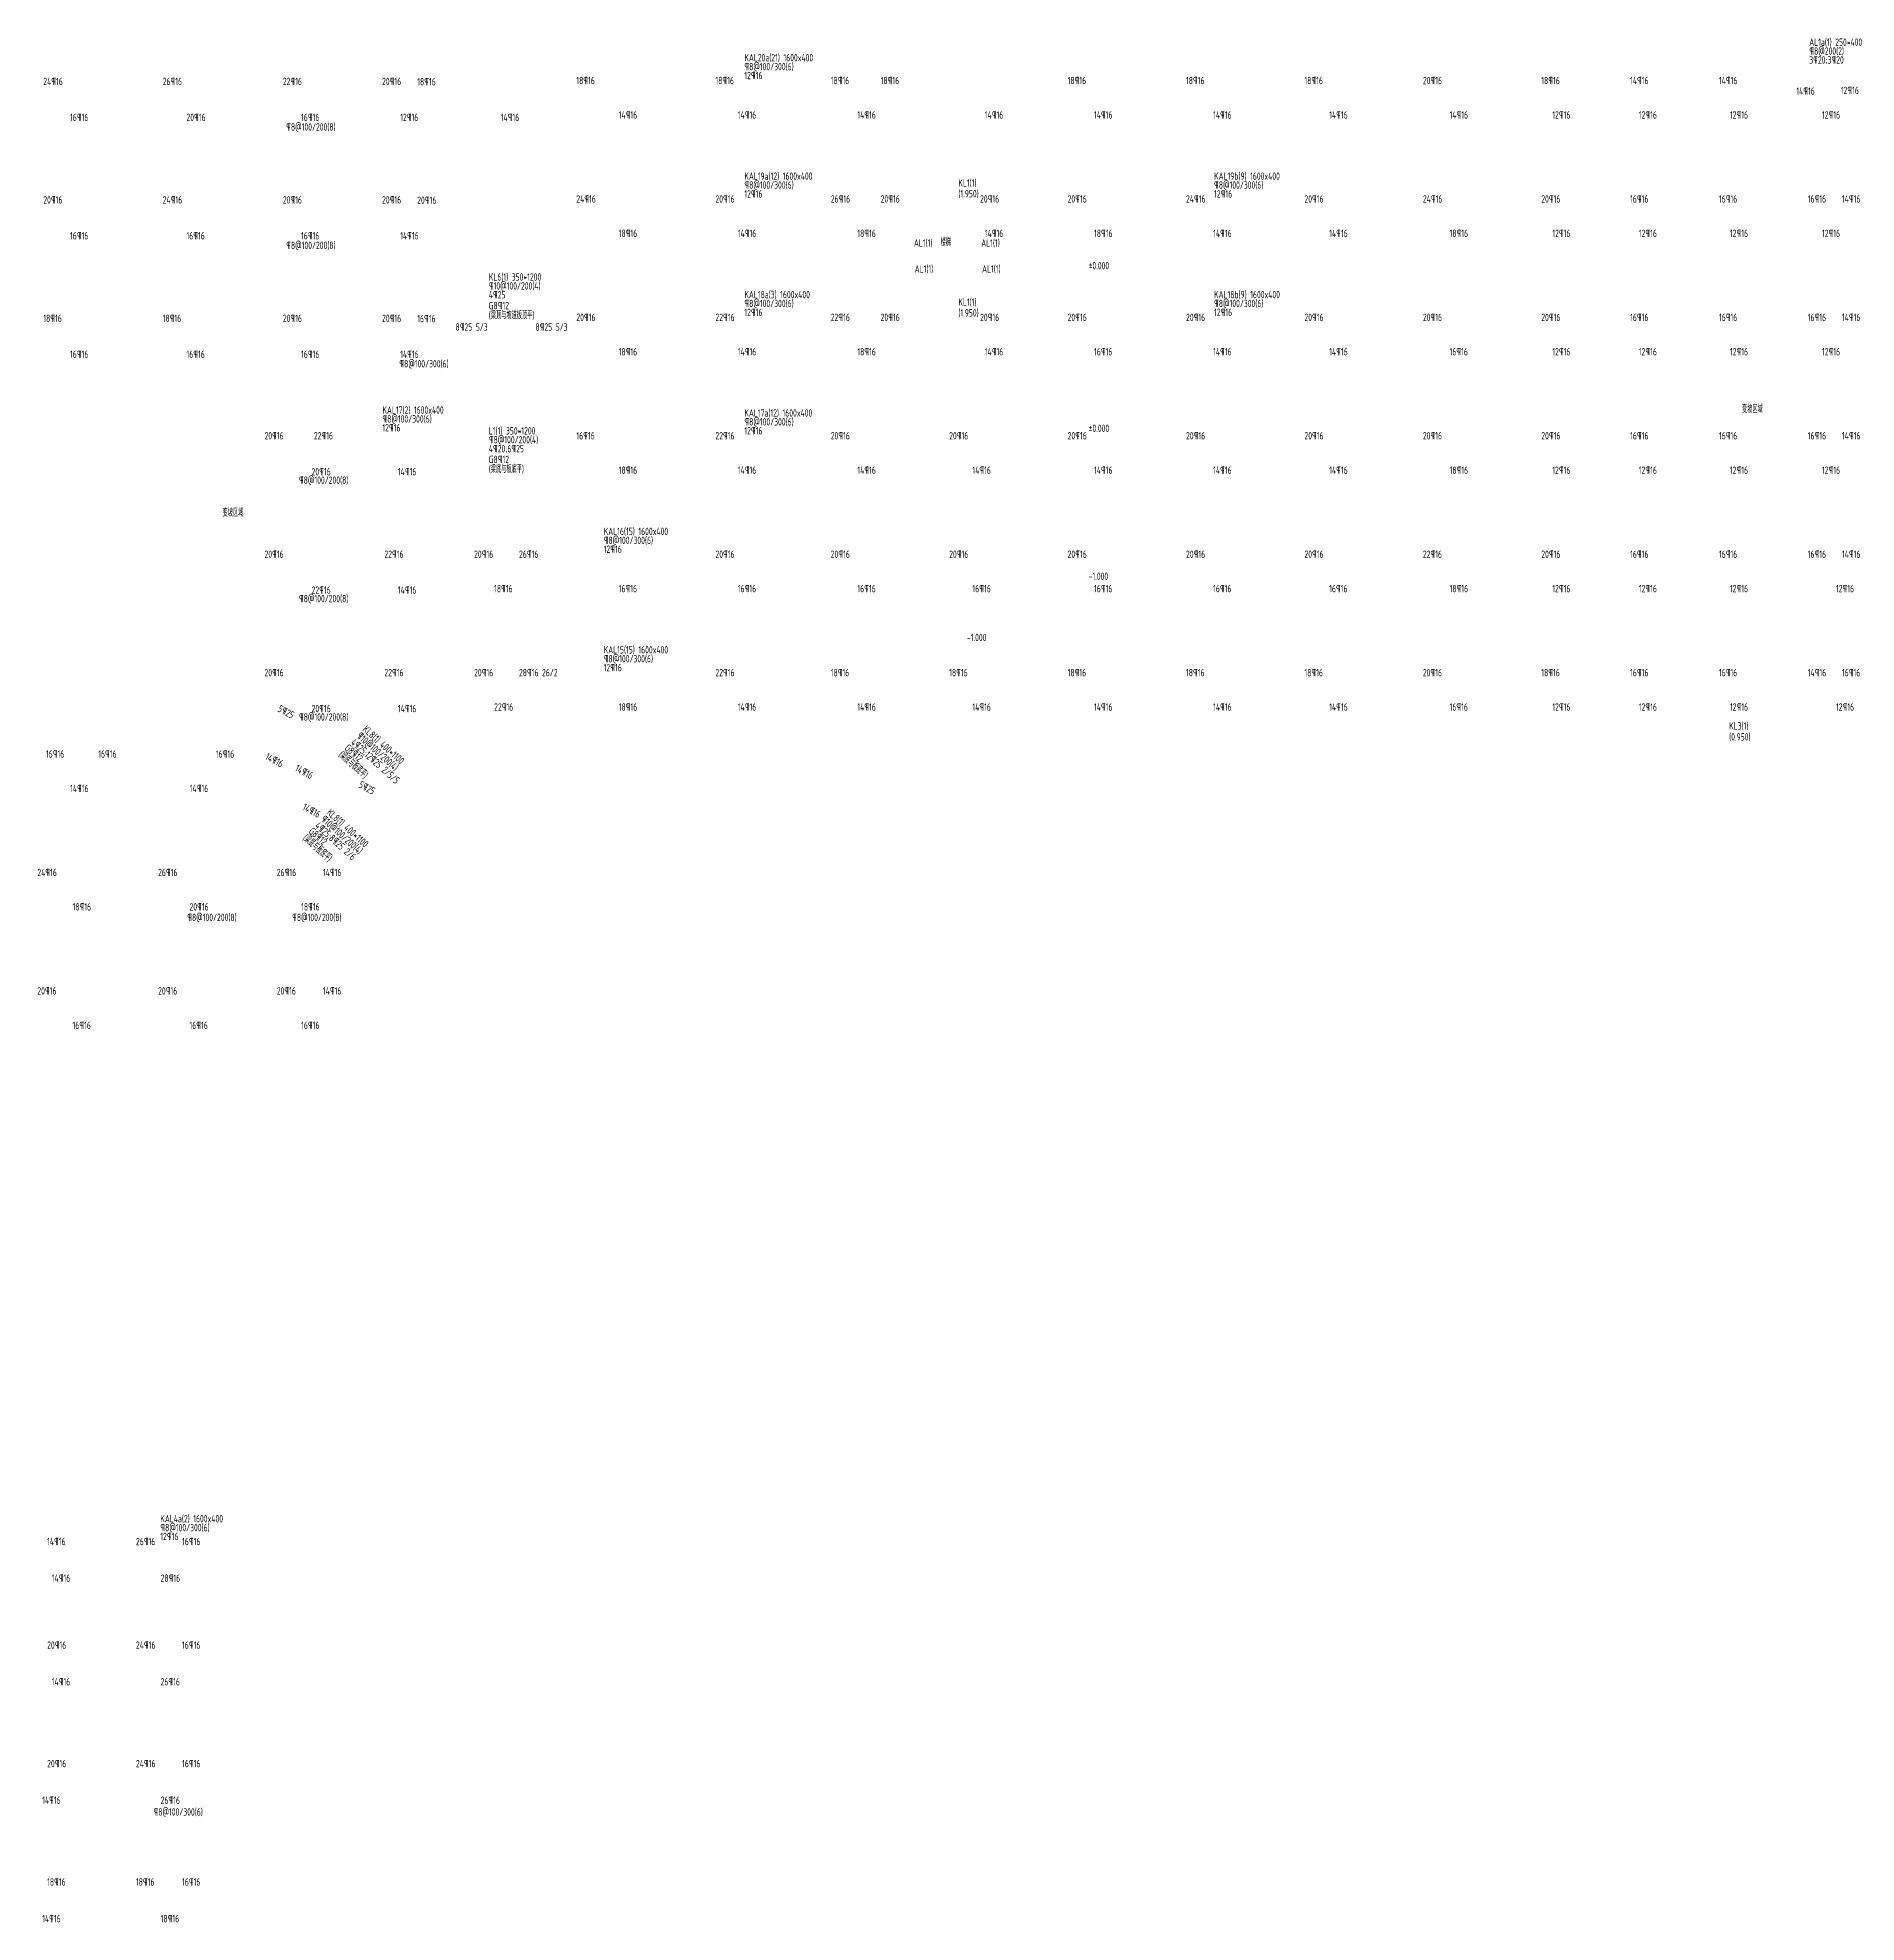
# Model space of a CAD drawing. Extents: x 2468086 to 6957054, y -3413633 to -667223.
# Drawn here: x 5589030 to 5711888, y -1591100 to -1463781 of the extents above; entities that cross this region are included whole.
import ezdxf

# ---------------------------------------------------------------- set-up
doc = ezdxf.new("R2010")
doc.units = 0
doc.header["$LTSCALE"] = 100
doc.header["$MEASUREMENT"] = 0
doc.layers.get('0').update_dxf_attribs({"linetype": 'CONTINUOUS'})
for name, color, linetype in [('垂直标注', 2, 'CONTINUOUS'), ('水平标注', 2, 'CONTINUOUS'), ('水平钢筋', 7, 'CONTINUOUS')]:
    doc.layers.add(name, color=color, linetype=linetype)
doc.styles.add('GB', font='gbxwxt.shx', dxfattribs={"width": 0.7, "height": 500, "bigfont": 'gbhzfs.shx'})
doc.styles.get("Standard").update_dxf_attribs({"font": 'gbxwxt.shx', "width": 0.8, "bigfont": 'gbhzfs.shx'})

msp = doc.modelspace()

# ---------------------------------------------------------------- texts
at = {"style": 'GB', "width": 0.7}
for s, p in [('楼梯', (5650029.4, -1477854.3)), ('%%p0.000', (5660030.8, -1479429)), ('变坡区域', (5704164.5, -1489121.5)), ('%%p0.000', (5660030.8, -1490414.9)), ('变坡区域', (5601525.6, -1496131)), ('-1.000', (5660030.8, -1500414.9)), ('-1.000', (5651807.3, -1504550.6))]:
    msp.add_text(s, height=500, dxfattribs=at).set_placement(p)
at = {"layer": '垂直标注', "width": 0.7}
for s, p in [('(1.950)', (5651226.2, -1474571)), ('KL1(1)', (5651226.2, -1473843.8)), ('KL1(1)', (5651226.2, -1481893.8)), ('(1.950)', (5651226.2, -1482621)), ('KL3(1)', (5703297.7, -1510522.9)), ('(0.950)', (5703297.7, -1511264.4))]:
    msp.add_text(s, height=500, dxfattribs=at).set_placement(p)
at = {"layer": '水平标注', "width": 0.7}
for s, p in [('AL1a(1) 250*400', (5708709.4, -1464333.6)), ('¶8@100/300(6)', (5636768.9, -1465983.6)), ('KAL20a(21) 1600x400', (5636768.9, -1465383.6)), ('¶8@200(2)', (5708709.4, -1464933.6)), ('3¶20;3¶20', (5708709.4, -1465533.6)), ('12¶16', (5636768.9, -1466583.6)), ('KAL19a(12) 1600x400', (5636768.9, -1473383.6)), ('KAL19b(9) 1600x400', (5668498.6, -1473383.6)), ('12¶16', (5636768.9, -1474583.6)), ('¶8@100/300(6)', (5636768.9, -1473983.6)), ('12¶16', (5668498.6, -1474583.6)), ('¶8@100/300(6)', (5668498.6, -1473983.6)), ('AL1(1)', (5648222.4, -1477898.9)), ('AL1(1)', (5652772.9, -1477898.9)), ('AL1(1)', (5648276.4, -1479649)), ('AL1(1)', (5652828.6, -1479649)), ('¶10@100/200(4)', (5619505.5, -1480798.6)), ('KL6(1) 350*1200', (5619505.5, -1480198.6)), ('4¶25', (5619505.5, -1481398.6)), ('G8¶12', (5619505.5, -1482129.2)), ('¶8@100/300(6)', (5636769, -1481983.6)), ('KAL18a(3) 1600x400', (5636769, -1481383.6)), ('¶8@100/300(6)', (5668498.7, -1481983.6)), ('KAL18b(9) 1600x400', (5668498.7, -1481383.6)), ('(梁顶与坡道板顶平)', (5619505.5, -1482789.6)), ('12¶16', (5636769, -1482583.6)), ('12¶16', (5668498.7, -1482583.6)), ('¶8@100/300(6)', (5612316.3, -1489783.6)), ('KAL17(2) 1600x400', (5612316.3, -1489183.6)), ('¶8@100/300(6)', (5636769, -1489983.6)), ('KAL17a(12) 1600x400', (5636769, -1489383.6)), ('12¶16', (5612316.3, -1490383.6)), ('¶8@100/200(4)', (5619505.5, -1491191.1)), ('L1(1) 350*1200', (5619505.5, -1490591.1)), ('12¶16', (5636769, -1490583.6)), ('4¶20;6¶25', (5619505.5, -1491791.1)), ('G8¶12', (5619505.5, -1492521.7)), ('(梁底与板底平)', (5619505.5, -1493182.1)), ('KAL16(15) 1600x400', (5627266.7, -1497383.6)), ('12¶16', (5627266.7, -1498583.6)), ('¶8@100/300(6)', (5627266.7, -1497983.6)), ('KAL15(15) 1600x400', (5627266.7, -1505383.6)), ('12¶16', (5627266.7, -1506583.6)), ('¶8@100/300(6)', (5627266.7, -1505983.6)), ('¶8@100/300(6)', (5597313.9, -1564683.3)), ('KAL4a(2) 1600x400', (5597313.9, -1564083.3)), ('12¶16', (5597313.9, -1565283.3))]:
    msp.add_text(s, height=500, dxfattribs=at).set_placement(p)
for s, p in [('4¶25;12¶25 2/5/5 ', (5610130.3, -1511463.1)), ('¶10@100/200(4)', (5610531.7, -1511017.2)), ('KL8(1) 400*1100', (5610933, -1510571.2)), ('(梁底与板底平)', (5609294, -1512297.5)), ('G8¶12', (5609712.9, -1511832)), ('¶10@100/200(4)', (5608111.3, -1516644.6)), ('KL8(1) 400*1100', (5608512.7, -1516198.6)), ('(梁底与板底平)', (5606873.6, -1517924.9)), ('G8¶12', (5607292.5, -1517459.5)), ('4¶25;8¶25 2/6 ', (5607709.9, -1517090.6))]:
    msp.add_text(s, height=500, rotation=318.012951, dxfattribs=at).set_placement(p)
at = {"layer": '水平钢筋', "width": 0.7}
for s, height, p in [('24¶16', 500, (5589409.9, -1466986.8)), ('26¶16', 500, (5597473.3, -1466986.8)), ('22¶16', 500, (5605592.8, -1466986.8)), ('20¶16', 500, (5612294.5, -1466986.8)), ('18¶16', 500, (5614670.8, -1467009.8)), ('18¶16', 500, (5625420.3, -1466924.4)), ('18¶16', 500, (5634818.1, -1466924.4)), ('18¶16', 500, (5642607.3, -1466924.4)), ('18¶16', 500, (5645976.3, -1466924.4)), ('18¶16', 500, (5658607.3, -1466924.4)), ('18¶16', 500, (5666607.3, -1466924.4)), ('18¶16', 500, (5674607.3, -1466924.4)), ('20¶16', 500, (5682607.3, -1466924.4)), ('18¶16', 500, (5690607.3, -1466924.5)), ('14¶16', 500, (5696607.3, -1466924.5)), ('14¶16', 500, (5702607.3, -1466924.5)), ('14¶16', 500, (5707835.7, -1467640.2)), ('12¶16', 500, (5710841.4, -1467589.6)), ('16¶16', 500, (5591212.8, -1469414.2)), ('20¶16', 500, (5599082.9, -1469414.2)), ('16¶16', 500, (5606818, -1469414.2)), ('12¶16', 500, (5613519.3, -1469414.2)), ('14¶16', 500, (5620312.9, -1469414.2)), ('14¶16', 500, (5628280, -1469248.5)), ('14¶16', 500, (5636327.4, -1469248.5)), ('14¶16', 500, (5644403.9, -1469248.5)), ('14¶16', 500, (5653014.2, -1469248.5)), ('14¶16', 500, (5660393.3, -1469248.5)), ('14¶16', 500, (5668439.3, -1469248.5)), ('14¶16', 500, (5676280.1, -1469248.5)), ('14¶16', 500, (5684411, -1469248.5)), ('12¶16', 500, (5691350.6, -1469248.5)), ('12¶16', 500, (5697197.4, -1469248.5)), ('12¶16', 500, (5703351, -1469248.5)), ('12¶16', 500, (5709568.8, -1469248.5)), ('¶8@100/200(8)', 499.999, (5605816.1, -1470059.6)), ('20¶16', 500, (5589409.9, -1474986.8)), ('24¶16', 500, (5597473.3, -1474986.8)), ('20¶16', 500, (5605592.8, -1474986.8)), ('20¶16', 500, (5612294.5, -1474986.8)), ('20¶16', 500, (5614670.8, -1475009.8)), ('24¶16', 500, (5625420.3, -1474924.4)), ('20¶16', 500, (5634818.1, -1474924.4)), ('26¶16', 500, (5642607.3, -1474924.4)), ('20¶16', 500, (5645976.3, -1474924.4)), ('20¶16', 500, (5652694, -1474924.4)), ('20¶16', 500, (5658607.3, -1474924.4)), ('24¶16', 500, (5666607.3, -1474924.4)), ('20¶16', 500, (5674607.3, -1474924.4)), ('24¶16', 500, (5682607.3, -1474924.4)), ('20¶16', 500, (5690607.3, -1474924.5)), ('16¶16', 500, (5696607.3, -1474924.5)), ('16¶16', 500, (5702607.3, -1474924.5)), ('16¶16', 500, (5708607.3, -1474924.5)), ('14¶16', 500, (5710917.2, -1474924.5)), ('18¶16', 500, (5628280, -1477248.5)), ('14¶16', 500, (5636327.4, -1477248.5)), ('18¶16', 500, (5644403.9, -1477248.5)), ('14¶16', 500, (5653014.2, -1477248.5)), ('18¶16', 500, (5660393.3, -1477248.5)), ('14¶16', 500, (5668439.3, -1477248.5)), ('14¶16', 500, (5676280.1, -1477248.5)), ('18¶16', 500, (5684411, -1477248.5)), ('12¶16', 500, (5691350.6, -1477248.5)), ('12¶16', 500, (5697197.4, -1477248.5)), ('12¶16', 500, (5703351, -1477248.5)), ('12¶16', 500, (5709568.8, -1477248.5)), ('16¶16', 500, (5591212.8, -1477414.3)), ('16¶16', 500, (5599082.9, -1477414.3)), ('¶8@100/200(8)', 499.999, (5605816.2, -1478059.6)), ('16¶16', 500, (5606818, -1477414.3)), ('14¶16', 500, (5613519.3, -1477414.3)), ('18¶16', 500, (5589410, -1482986.8)), ('18¶16', 500, (5597473.5, -1482986.8)), ('20¶16', 500, (5605592.9, -1482986.8)), ('20¶16', 500, (5612294.7, -1482986.8)), ('16¶16', 500, (5614671, -1483009.8)), ('8¶25 5/3', 500, (5617257.2, -1483576.7)), ('8¶25 5/3', 500, (5622655.8, -1483576.7)), ('20¶16', 500, (5625420.5, -1482924.4)), ('22¶16', 500, (5634818.2, -1482924.4)), ('22¶16', 500, (5642607.5, -1482924.4)), ('20¶16', 500, (5645976.4, -1482924.4)), ('20¶16', 500, (5652694.2, -1482924.4)), ('20¶16', 500, (5658607.5, -1482924.4)), ('20¶16', 500, (5666607.5, -1482924.4)), ('20¶16', 500, (5674607.5, -1482924.4)), ('20¶16', 500, (5682607.5, -1482924.4)), ('20¶16', 500, (5690607.5, -1482924.5)), ('16¶16', 500, (5696607.5, -1482924.5)), ('16¶16', 500, (5702607.5, -1482924.5)), ('16¶16', 500, (5708607.5, -1482924.5)), ('14¶16', 500, (5710917.3, -1482924.5)), ('16¶16', 500, (5591213, -1485414.3)), ('16¶16', 500, (5599083, -1485414.3)), ('16¶16', 500, (5606818.1, -1485414.3)), ('¶8@100/300(6)', 499.999, (5613457.4, -1486059.6)), ('14¶16', 500, (5613519.4, -1485414.3)), ('18¶16', 500, (5628280.2, -1485248.5)), ('14¶16', 500, (5636327.6, -1485248.5)), ('18¶16', 500, (5644404.1, -1485248.5)), ('14¶16', 500, (5653014.3, -1485248.5)), ('16¶16', 500, (5660393.5, -1485248.5)), ('14¶16', 500, (5668439.4, -1485248.5)), ('14¶16', 500, (5676280.2, -1485248.5)), ('16¶16', 500, (5684411.2, -1485248.5)), ('12¶16', 500, (5691350.8, -1485248.5)), ('12¶16', 500, (5697197.5, -1485248.5)), ('12¶16', 500, (5703351.2, -1485248.5)), ('12¶16', 500, (5709569, -1485248.5)), ('20¶16', 500, (5604354.3, -1490924.4)), ('22¶16', 500, (5607687.9, -1490924.4)), ('16¶16', 500, (5625420.4, -1490924.4)), ('22¶16', 500, (5634818.2, -1490924.4)), ('20¶16', 500, (5642607.4, -1490924.4)), ('20¶16', 500, (5650607.4, -1490924.4)), ('20¶16', 500, (5658607.4, -1490924.4)), ('20¶16', 500, (5666607.4, -1490924.4)), ('20¶16', 500, (5674607.4, -1490924.4)), ('20¶16', 500, (5682607.4, -1490924.4)), ('20¶16', 500, (5690607.4, -1490924.4)), ('16¶16', 500, (5696607.4, -1490924.4)), ('16¶16', 500, (5702607.4, -1490924.4)), ('16¶16', 500, (5708607.4, -1490924.4)), ('14¶16', 500, (5710917.3, -1490924.4)), ('¶8@100/200(8)', 499.999, (5606677.5, -1493922)), ('20¶16', 500, (5607534.3, -1493351.9)), ('14¶16', 500, (5613362.7, -1493351.9)), ('18¶16', 500, (5628280.1, -1493248.4)), ('14¶16', 500, (5636327.5, -1493248.4)), ('14¶16', 500, (5644404.1, -1493248.4)), ('14¶16', 500, (5652176.7, -1493248.4)), ('14¶16', 500, (5660393.4, -1493248.4)), ('14¶16', 500, (5668439.4, -1493248.4)), ('14¶16', 500, (5676280.2, -1493248.4)), ('18¶16', 500, (5684411.1, -1493248.4)), ('12¶16', 500, (5691350.7, -1493248.4)), ('12¶16', 500, (5697197.5, -1493248.4)), ('12¶16', 500, (5703351.1, -1493248.4)), ('12¶16', 500, (5709568.9, -1493248.4)), ('20¶16', 500, (5604354.3, -1498924.4)), ('22¶16', 500, (5612456.3, -1498924.4)), ('20¶16', 500, (5618511.6, -1498924.4)), ('26¶16', 500, (5621547.1, -1498924.4)), ('20¶16', 500, (5634818.2, -1498924.4)), ('20¶16', 500, (5642607.5, -1498924.4)), ('20¶16', 500, (5650607.5, -1498924.4)), ('20¶16', 500, (5658607.5, -1498924.4)), ('20¶16', 500, (5666607.5, -1498924.4)), ('20¶16', 500, (5674607.5, -1498924.4)), ('22¶16', 500, (5682607.5, -1498924.4)), ('20¶16', 500, (5690607.5, -1498924.4)), ('16¶16 ', 500, (5696607.5, -1498924.4)), ('16¶16', 500, (5702607.5, -1498924.4)), ('16¶16', 500, (5708607.5, -1498924.4)), ('14¶16', 500, (5710917.3, -1498924.4)), ('22¶16', 500, (5607534.3, -1501351.9)), ('14¶16', 500, (5613362.7, -1501351.9)), ('18¶16', 500, (5619864.9, -1501248.4)), ('16¶16', 500, (5628280.2, -1501248.4)), ('16¶16', 500, (5636327.6, -1501248.4)), ('16¶16', 500, (5644404.1, -1501248.4)), ('16¶16', 500, (5652176.7, -1501248.4)), ('16¶16', 500, (5660393.5, -1501248.4)), ('16¶16', 500, (5668439.4, -1501248.4)), ('16¶16', 500, (5676280.2, -1501248.4)), ('18¶16', 500, (5684411.2, -1501248.4)), ('12¶16', 500, (5691350.8, -1501248.4)), ('12¶16', 500, (5697197.5, -1501248.4)), ('12¶16', 500, (5703351.2, -1501248.4)), ('12¶16', 500, (5710512.9, -1501248.4)), ('¶8@100/200(8)', 499.999, (5606677.5, -1501922)), ('20¶16', 500, (5604354.4, -1506924.4)), ('22¶16', 500, (5612456.4, -1506924.4)), ('20¶16', 500, (5618511.6, -1506924.4)), ('28¶16 26/2', 500, (5621547.2, -1506924.4)), ('22¶16', 500, (5634818.3, -1506924.4)), ('18¶16', 500, (5642607.6, -1506924.4)), ('18¶16', 500, (5650607.6, -1506924.4)), ('18¶16', 500, (5658607.6, -1506924.4)), ('18¶16', 500, (5666607.6, -1506924.4)), ('18¶16', 500, (5674607.6, -1506924.4)), ('20¶16', 500, (5682607.6, -1506924.4)), ('18¶16', 500, (5690607.6, -1506924.4)), ('16¶16', 500, (5696607.6, -1506924.4)), ('16¶16', 500, (5702607.6, -1506924.4)), ('14¶16', 500, (5708607.6, -1506924.4)), ('16¶16', 500, (5710917.4, -1506924.4)), ('¶8@100/200(8)', 499.999, (5606677.6, -1509922)), ('20¶16', 500, (5607534.4, -1509351.9)), ('14¶16', 500, (5613362.8, -1509351.9)), ('22¶16', 500, (5619864.9, -1509248.4)), ('18¶16', 500, (5628280.3, -1509248.4)), ('14¶16', 500, (5636327.7, -1509248.4)), ('14¶16', 500, (5644404.2, -1509248.4)), ('14¶16', 500, (5652176.8, -1509248.4)), ('14¶16', 500, (5660393.6, -1509248.4)), ('14¶16', 500, (5668439.5, -1509248.4)), ('14¶16', 500, (5676280.3, -1509248.4)), ('16¶16', 500, (5684411.3, -1509248.4)), ('12¶16', 500, (5691350.8, -1509248.4)), ('12¶16', 500, (5697197.6, -1509248.4)), ('12¶16', 500, (5703351.3, -1509248.4)), ('12¶16', 500, (5710513, -1509248.4)), ('16¶16', 500, (5589586.5, -1512424.4)), ('16¶16', 500, (5593122.1, -1512424.4)), ('16¶16', 500, (5601065.2, -1512424.4)), ('14¶16', 500, (5591222.4, -1514748.4)), ('14¶16', 500, (5599305.9, -1514748.4)), ('24¶16', 500, (5589008.5, -1520424.4)), ('26¶16', 500, (5597166.5, -1520424.4)), ('26¶16', 500, (5605183.9, -1520424.4)), ('14¶16', 500, (5608295.9, -1520424.4)), ('18¶16', 500, (5591385, -1522748.4)), ('20¶16', 500, (5599287, -1522748.4)), ('18¶16', 500, (5606828.2, -1522748.4)), ('¶8@100/200(8)', 499.999, (5599131.9, -1523459.4)), ('¶8@100/200(8)', 499.999, (5606217.5, -1523459.4)), ('20¶16', 500, (5589008.5, -1528424.4)), ('20¶16', 500, (5597166.5, -1528424.4)), ('20¶16', 500, (5605183.9, -1528424.4)), ('14¶16', 500, (5608295.9, -1528424.4)), ('16¶16', 500, (5591385, -1530748.4)), ('16¶16', 500, (5599287, -1530748.4)), ('16¶16', 500, (5606828.2, -1530748.4)), ('14¶16', 500, (5589668.6, -1565624.2)), ('26¶16', 500, (5595668.6, -1565624.2)), ('16¶16', 500, (5598782.8, -1565624.2)), ('14¶16', 500, (5589982.4, -1568099.8)), ('28¶16', 500, (5597334.7, -1568099.8)), ('20¶16', 500, (5589668.6, -1572624.2)), ('24¶16', 500, (5595668.6, -1572624.2)), ('16¶16', 500, (5598782.8, -1572624.2)), ('14¶16', 500, (5589982.4, -1575099.8)), ('26¶16', 500, (5597334.7, -1575099.8)), ('20¶16', 500, (5589668.6, -1580624.2)), ('24¶16', 500, (5595668.6, -1580624.2)), ('16¶16', 500, (5598782.8, -1580624.2)), ('14¶16', 500, (5589334.7, -1583099.8)), ('¶8@100/300(6)', 500, (5596853.1, -1583891.6)), ('26¶16', 500, (5597334.7, -1583099.8)), ('18¶16', 500, (5589668.6, -1588624.2)), ('18¶16', 500, (5595668.6, -1588624.2)), ('16¶16', 500, (5598782.8, -1588624.2)), ('14¶16', 500, (5589334.7, -1591099.8)), ('18¶16', 500, (5597334.7, -1591099.8))]:
    msp.add_text(s, height=height, dxfattribs=at).set_placement(p)
for s, p in [('5¶25', (5605196.2, -1509277.3)), ('14¶16', (5604353.5, -1512503.4)), ('14¶16', (5606367.3, -1513297.7)), ('5¶25', (5610663, -1514407.6)), ('14¶16', (5606869.5, -1515921.3))]:
    msp.add_text(s, height=500, rotation=331.668257, dxfattribs=at).set_placement(p)

doc.saveas('drawing.dxf')
